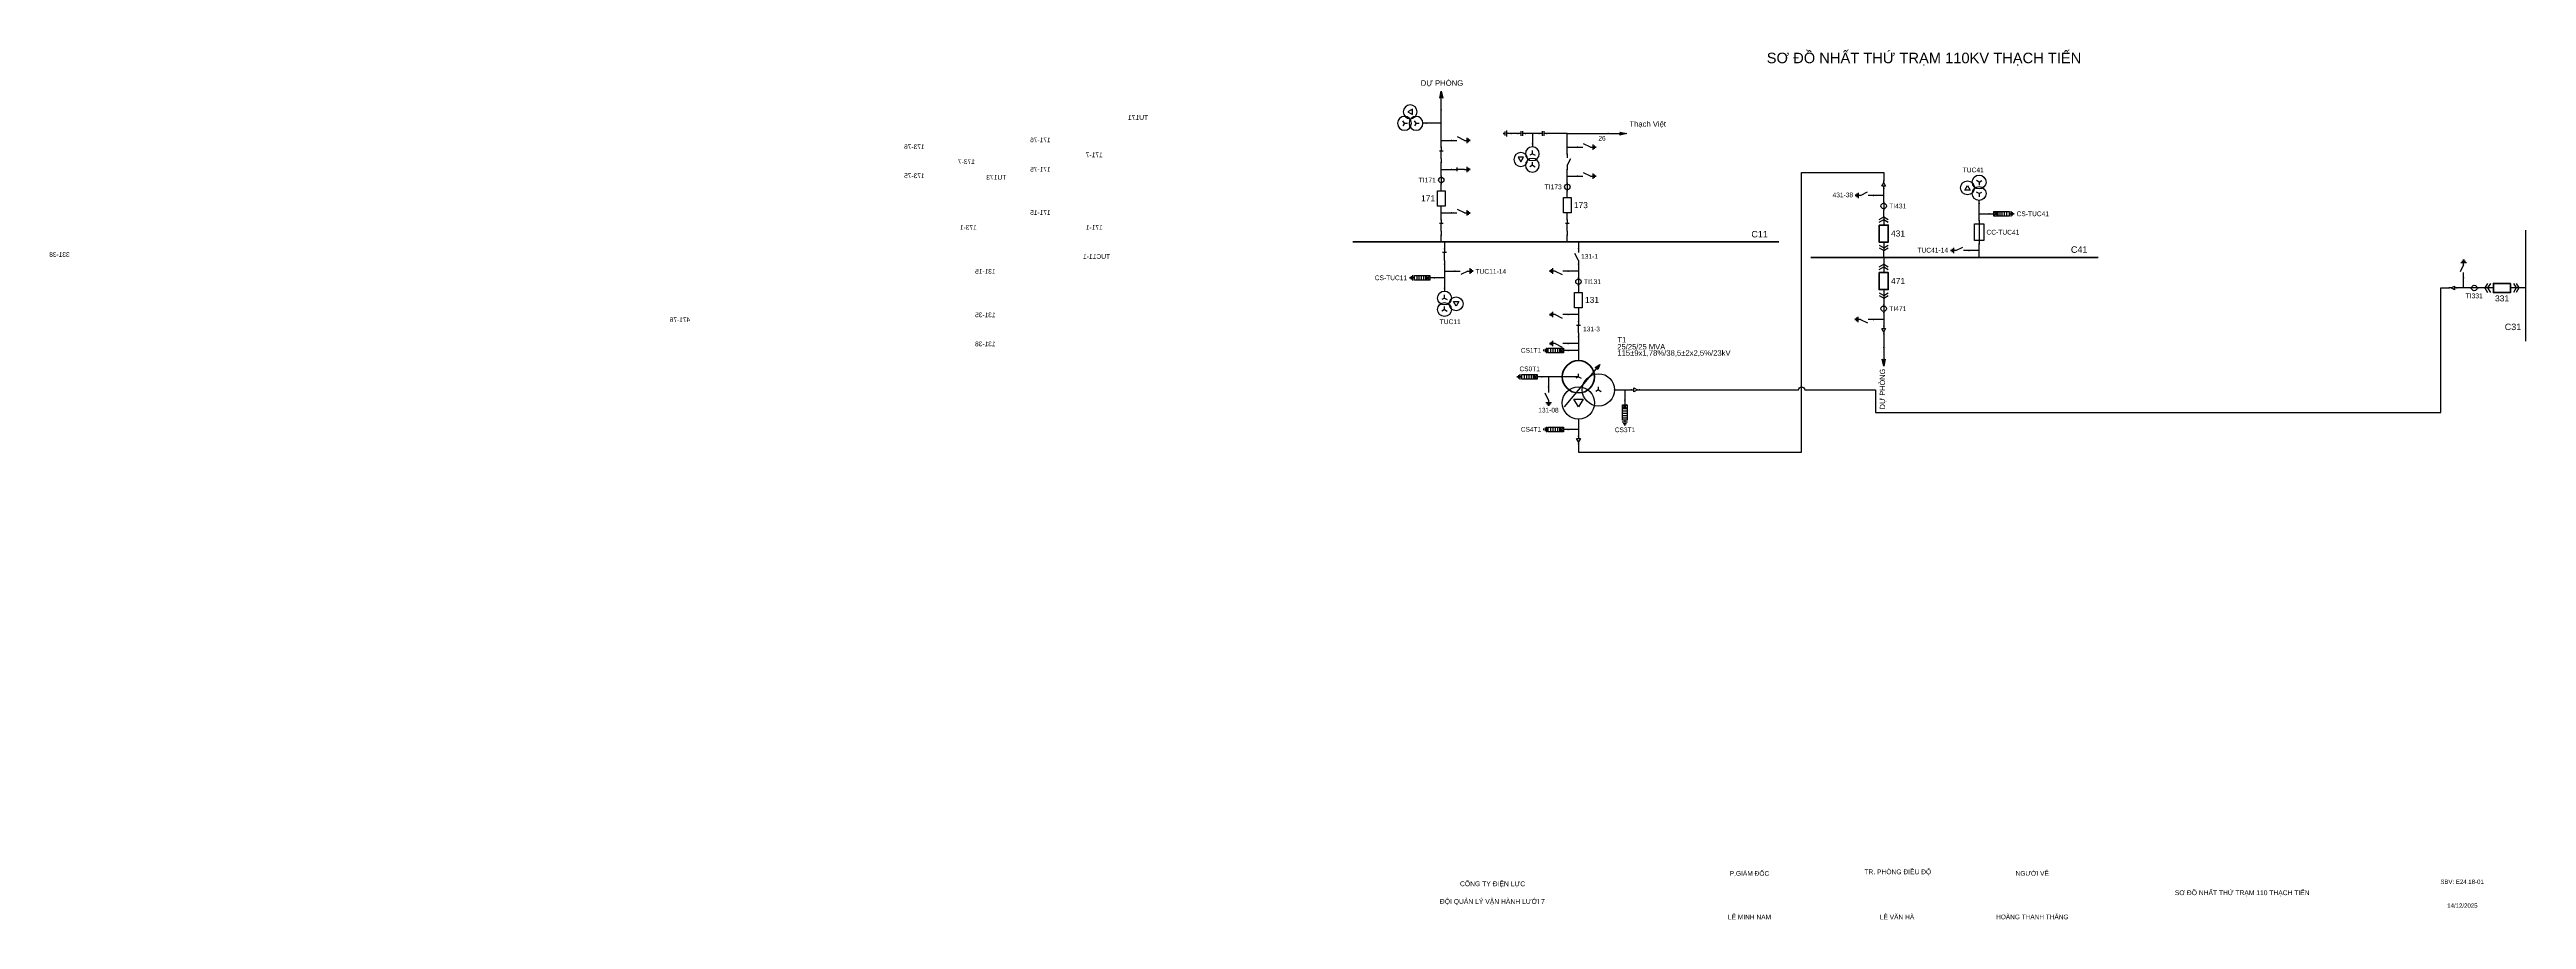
# Model space of a CAD drawing. Header units: millimetres. Extents: x -394 to 411, y 7 to 290.
import ezdxf

# ---------------------------------------------------------------- set-up
doc = ezdxf.new("R2010")
doc.units = ezdxf.units.MM
for name, color, linetype, lineweight in [('BUSBAR_110KV', 1, 'Continuous', 50), ('BUSBAR_22KV', 5, 'Continuous', 50), ('BUSBAR_35KV', 30, 'Continuous', 50), ('GROUND', 3, 'Continuous', 25), ('HV_110KV', 1, 'Continuous', 25), ('MV_22KV', 5, 'Continuous', 25), ('MV_35KV', 30, 'Continuous', 25)]:
    doc.layers.add(name, color=color, linetype=linetype, lineweight=lineweight)
doc.layers.add('SYM_PORTS', color=8, linetype='Continuous', plot=False)
doc.layers.add('TEXT', color=7, linetype='Continuous')
doc.styles.add('SLD_TEXT', font='arial.ttf')

# ---------------------------------------------------------------- blocks, each defined once
blk = doc.blocks.new('SYM_DISCONNECTOR_CLOSED')
at = {"lineweight": 25}
for points in [[(-0.625, 1.25), (0.625, 1.25)], [(0, 2.5), (0, 1.25)], [(0, -1.25), (0, 1.5)], [(0, -1.25), (0, -2.5)]]:
    blk.add_lwpolyline(points, dxfattribs=at)
at = {"layer": 'SYM_PORTS'}
for p in [(0, 2.5), (0, -2.5)]:
    blk.add_point(p, dxfattribs=at)
blk.add_attdef('DEVICE_CODE', (1.625, -0.5), '', height=2)
blk = doc.blocks.new('SYM_EARTHING_SWITCH_OPEN')
at = {"lineweight": 25}
for points in [[(0, -1.25), (-1.125, 1)], [(0, 3), (0, 1.25)], [(-0.875, -2), (0.875, -2)], [(-0.5625, -2.4375), (0.5625, -2.4375)], [(-0.25, -2.875), (0.25, -2.875)], [(0, -1.25), (0, -2)]]:
    blk.add_lwpolyline(points, dxfattribs=at)
at = {"layer": 'SYM_PORTS'}
blk.add_point((0, 3), dxfattribs=at)
blk.add_attdef('DEVICE_CODE', (1.875, 0), '', height=2)
blk = doc.blocks.new('SYM_CIRCUIT_BREAKER')
at = {"lineweight": 25}
blk.add_lwpolyline([(-1.25, 2.5), (1.25, 2.5), (1.25, -2.5), (-1.25, -2.5)], close=True, dxfattribs=at)
at = {"layer": 'SYM_PORTS'}
for p in [(0, 2.5), (0, -2.5)]:
    blk.add_point(p, dxfattribs=at)
blk.add_attdef('DEVICE_CODE', (2.25, -0.5), '', height=2)
at = {"flags": 1}
blk.add_attdef('RATING', (2.25, -3.5), '', height=2, dxfattribs=at)
blk = doc.blocks.new('SYM_CURRENT_TRANSFORMER')
at = {"lineweight": 25}
blk.add_lwpolyline([(0, 1.25), (0, -1.25)], dxfattribs=at)
blk.add_circle((0, 0), 0.875, dxfattribs=at)
at = {"layer": 'SYM_PORTS'}
for p in [(0, 1.25), (0, -1.25)]:
    blk.add_point(p, dxfattribs=at)
blk.add_attdef('DEVICE_CODE', (1.875, -1.75), '', height=2)
at = {"flags": 1}
blk.add_attdef('RATIO', (1.875, -4.75), '', height=2, dxfattribs=at)
blk = doc.blocks.new('SYM_EARTHING_SWITCH_CLOSED')
at = {"lineweight": 25}
for points in [[(-0.625, 1.25), (0.625, 1.25)], [(0, 3), (0, 1.25)], [(0, -1.25), (0, 1.5)], [(-0.875, -2), (0.875, -2)], [(-0.5625, -2.4375), (0.5625, -2.4375)], [(-0.25, -2.875), (0.25, -2.875)], [(0, -1.25), (0, -2)]]:
    blk.add_lwpolyline(points, dxfattribs=at)
at = {"layer": 'SYM_PORTS'}
blk.add_point((0, 3), dxfattribs=at)
blk.add_attdef('DEVICE_CODE', (1.875, 0), '', height=2)
blk = doc.blocks.new('SYM_VOLTAGE_TRANSFORMER')
at = {"lineweight": 25}
for points in [[(0, 1.375), (-0.8625, 0.875)], [(0, 4.625), (0, 3.625)], [(0, 1.375), (0, 2.375)], [(0, 1.375), (0.8625, 0.875)], [(0, -2.375), (-0.8625, -2.875)], [(0, -2.375), (0, -1.375)], [(0, -2.375), (0.8625, -2.875)]]:
    blk.add_lwpolyline(points, dxfattribs=at)
blk.add_lwpolyline([(2.875, 0.25), (4.625, 0.25), (3.75, -1.25)], close=True, dxfattribs=at)
for centre in [(0, 1.375), (3.75, -0.5), (0, -2.375)]:
    blk.add_circle(centre, 2.25, dxfattribs=at)
at = {"layer": 'SYM_PORTS'}
blk.add_point((0, 4.625), dxfattribs=at)
blk.add_attdef('DEVICE_CODE', (7, 1.625), '', height=2)
at = {"flags": 1}
blk.add_attdef('RATIO', (7, -1.375), '', height=2, dxfattribs=at)
blk = doc.blocks.new('SYM_LINE_FEEDER_ARROW')
blk.add_hatch(color=7).paths.add_polyline_path([(0, -3), (-0.5, -0.75), (0, -1.25), (0.5, -0.75)])
at = {"lineweight": 25}
blk.add_lwpolyline([(0, 3), (0, -1.25)], dxfattribs=at)
blk.add_lwpolyline([(0, -3), (-0.5, -0.75), (0, -1.25), (0.5, -0.75)], close=True, dxfattribs=at)
at = {"layer": 'SYM_PORTS'}
blk.add_point((0, 3), dxfattribs=at)
blk.add_attdef('LINE_NAME', (1.5, 0), '', height=2)
blk = doc.blocks.new('SYM_DISCONNECTOR_OPEN')
at = {"lineweight": 25}
for points in [[(0, -1.25), (-1.125, 1)], [(0, 2.5), (0, 1.25)], [(0, -1.25), (0, -2.5)]]:
    blk.add_lwpolyline(points, dxfattribs=at)
at = {"layer": 'SYM_PORTS'}
for p in [(0, 2.5), (0, -2.5)]:
    blk.add_point(p, dxfattribs=at)
blk.add_attdef('DEVICE_CODE', (1, -0.5), '', height=2)
blk = doc.blocks.new('SYM_COUPLING_CAPACITOR')
at = {"lineweight": 25}
for points in [[(-0.75, 0.25), (0.75, 0.25)], [(0, 1.25), (0, 0.25)], [(-0.75, -0.25), (0.75, -0.25)], [(0, -0.25), (0, -1.25)]]:
    blk.add_lwpolyline(points, dxfattribs=at)
at = {"layer": 'SYM_PORTS'}
for p in [(0, 1.25), (0, -1.25)]:
    blk.add_point(p, dxfattribs=at)
blk.add_attdef('DEVICE_CODE', (1.75, -1.75), '', height=2)
blk = doc.blocks.new('SYM_GROUND_SYMBOL')
at = {"lineweight": 25}
for points in [[(0, 1.25), (0, -0.25)], [(-1, -0.25), (1, -0.25)], [(-0.625, -0.75), (0.625, -0.75)], [(-0.25, -1.25), (0.25, -1.25)]]:
    blk.add_lwpolyline(points, dxfattribs=at)
at = {"layer": 'SYM_PORTS'}
blk.add_point((0, 1.25), dxfattribs=at)
blk = doc.blocks.new('SYM_SURGE_ARRESTER')
at = {"lineweight": 25}
for points in [[(-0.75, 2.5), (0.75, 2.5), (0.75, 1.25), (-0.75, 1.25)], [(-0.75, 1.25), (0.75, 1.25), (0.75, -2.5), (-0.75, -2.5)]]:
    blk.add_lwpolyline(points, close=True, dxfattribs=at)
for points in [[(-0.75, 2.5), (0.75, 1.25)], [(0.75, 2.5), (-0.75, 1.25)], [(-0.75, 0.5), (0.75, 0.5)], [(0, 4), (0, 2.5)], [(-0.875, -3.125), (0.875, -3.125)], [(-0.75, -0.25), (0.75, -0.25)], [(-0.75, -1), (0.75, -1)], [(-0.75, -1.75), (0.75, -1.75)], [(-0.5625, -3.5625), (0.5625, -3.5625)], [(-0.25, -4), (0.25, -4)], [(0, -2.5), (0, -3.125)]]:
    blk.add_lwpolyline(points, dxfattribs=at)
at = {"layer": 'SYM_PORTS'}
blk.add_point((0, 4), dxfattribs=at)
blk.add_attdef('DEVICE_CODE', (1.875, 1), '', height=2)
blk = doc.blocks.new('SYM_TRANSFORMER_3W')
blk.add_hatch(color=7).paths.add_polyline_path([(3.75, 8.25), (3.0125, 6.575), (2.2375, 7.225)])
at = {"lineweight": 25}
for points in [[(3.75, 8.25), (3.0125, 6.575), (2.2375, 7.225)], [(-4.75, -3), (-1.75, -3), (-3.25, -5.5)]]:
    blk.add_lwpolyline(points, close=True, dxfattribs=at)
for points in [[(-3.25, 4.25), (-8.5, 4.25)], [(-7.75, -5.5), (3.0125, 7.35)], [(-3.25, 4.25), (-4.1125, 3.75)], [(-3.25, 4.25), (-3.25, 5.25)], [(-3.25, 4.25), (-2.3875, 3.75)], [(3.25, 0), (2.3875, -0.5)], [(3.25, 0), (3.25, 1)], [(3.25, 0), (4.1125, -0.5)]]:
    blk.add_lwpolyline(points, dxfattribs=at)
at = {"lineweight": 50}
blk.add_circle((-3.25, 4.25), 5.25, dxfattribs=at)
at = {"lineweight": 25}
for centre in [(-3.25, -4.25), (3.25, 0)]:
    blk.add_circle(centre, 5.25, dxfattribs=at)
at = {"layer": 'SYM_PORTS'}
for p in [(-3.25, 9.5), (-8.5, 4.25), (8.5, 0), (-3.25, -9.5)]:
    blk.add_point(p, dxfattribs=at)
blk.add_attdef('DEVICE_CODE', (9.5, 6.5), '', height=2)
at = {"flags": 1}
for tag, p in [('VOLTAGE_RATIO', (9.5, 0.5)), ('POWER', (9.5, 3.5))]:
    blk.add_attdef(tag, p, '', height=2, dxfattribs=at)
blk = doc.blocks.new('SYM_CABLE_TERMINATION')
at = {"lineweight": 25}
blk.add_lwpolyline([(-0.625, 0.5), (0.625, 0.5), (0, -0.625)], close=True, dxfattribs=at)
for points in [[(0, 1.25), (0, 0.5)], [(0, -0.625), (0, -1.25)]]:
    blk.add_lwpolyline(points, dxfattribs=at)
at = {"layer": 'SYM_PORTS'}
for p in [(0, 1.25), (0, -1.25)]:
    blk.add_point(p, dxfattribs=at)
blk = doc.blocks.new('SYM_DRAWOUT_BREAKER')
at = {"lineweight": 25}
for points in [[(-1.5, 4.625), (0, 5.5), (1.5, 4.625)], [(-1.5, 3.75), (0, 4.625), (1.5, 3.75)], [(0, 5.5), (0, 2.75)], [(-1.5, -3.75), (0, -4.625), (1.5, -3.75)], [(-1.5, -4.625), (0, -5.5), (1.5, -4.625)], [(0, -2.75), (0, -5.5)]]:
    blk.add_lwpolyline(points, dxfattribs=at)
at = {"lineweight": 35}
blk.add_lwpolyline([(-1.5, 2.75), (1.5, 2.75), (1.5, -2.75), (-1.5, -2.75)], close=True, dxfattribs=at)
at = {"layer": 'SYM_PORTS'}
for p in [(0, 5.5), (0, -5.5)]:
    blk.add_point(p, dxfattribs=at)
blk.add_attdef('DEVICE_CODE', (2.5, 2.5), '', height=2)
at = {"flags": 1}
blk.add_attdef('RATING', (2.5, -0.5), '', height=2, dxfattribs=at)
blk = doc.blocks.new('SYM_FUSE_DISCONNECTOR')
at = {"lineweight": 25}
blk.add_lwpolyline([(-1.5, 2.75), (1.5, 2.75), (1.5, -2.75), (-1.5, -2.75)], close=True, dxfattribs=at)
blk.add_lwpolyline([(0, 3.75), (0, -3.75)], dxfattribs=at)
at = {"layer": 'SYM_PORTS'}
for p in [(0, 3.75), (0, -3.75)]:
    blk.add_point(p, dxfattribs=at)
blk.add_attdef('DEVICE_CODE', (2.5, 0.75), '', height=2)
at = {"flags": 1}
blk.add_attdef('RATING', (2.5, -2.25), '', height=2, dxfattribs=at)

msp = doc.modelspace()

# ---------------------------------------------------------------- linework, layer by layer
at = {"layer": 'BUSBAR_110KV', "const_width": 0.529}
msp.add_lwpolyline([(29.67, 227.43), (168.12, 227.43)], dxfattribs=at)
at = {"layer": 'BUSBAR_22KV', "const_width": 0.529}
msp.add_lwpolyline([(178.43, 222.43), (271.93, 222.43)], dxfattribs=at)
at = {"layer": 'BUSBAR_35KV', "const_width": 0.529}
msp.add_lwpolyline([(410.74, 231.27), (410.74, 195.16)], dxfattribs=at)
at = {"layer": 'GROUND'}
msp.add_lwpolyline([(83.3, 262.65), (81.09, 262.65)], dxfattribs=at)
at = {"layer": 'HV_110KV'}
for points in [[(58.43, 265.97), (53.47, 265.97)], [(58.43, 265.97), (58.43, 270.4)], [(58.43, 260.43), (58.43, 265.97)], [(58.43, 258.22), (58.43, 260.43)], [(58.43, 260.43), (61.73, 260.43)], [(88.02, 262.65), (85.8, 262.65)], [(90.23, 262.65), (88.02, 262.65)], [(88.02, 262.65), (88.02, 259.34)], [(99.38, 262.65), (92.73, 262.65)], [(99.38, 258.22), (99.38, 262.65)], [(99.38, 262.65), (112.67, 262.65)], [(99.38, 256), (99.38, 258.22)], [(99.38, 258.22), (102.68, 258.22)], [(58.43, 251), (58.43, 253.22)], [(58.43, 248.79), (58.43, 251)], [(58.43, 251), (61.73, 251)], [(99.38, 248.79), (99.38, 251)], [(58.43, 244.07), (58.43, 246.29)], [(99.38, 246.57), (99.38, 248.79)], [(99.38, 248.79), (102.68, 248.79)], [(99.38, 241.86), (99.38, 244.07)], [(58.43, 236.86), (58.43, 239.07)], [(58.43, 234.64), (58.43, 236.86)], [(58.43, 236.86), (61.73, 236.86)], [(99.38, 234.64), (99.38, 236.86)], [(58.43, 227.43), (58.43, 229.64)], [(59.49, 227.43), (59.49, 225.21)], [(99.38, 227.43), (99.38, 229.64)], [(102.99, 227.43), (102.99, 225.21)], [(59.49, 220.21), (59.49, 218)], [(59.49, 218), (62.79, 218)], [(59.49, 218), (59.49, 215.78)], [(102.99, 218), (99.69, 218)], [(102.99, 220.21), (102.99, 218)], [(102.99, 218), (102.99, 215.78)], [(59.49, 215.78), (56.19, 215.78)], [(59.49, 215.78), (59.49, 212.46)], [(102.99, 213.28), (102.99, 211.07)], [(102.99, 203.85), (99.69, 203.85)], [(102.99, 206.07), (102.99, 203.85)], [(102.99, 203.85), (102.99, 201.64)], [(102.99, 194.42), (99.69, 194.42)], [(102.99, 196.64), (102.99, 194.42)], [(102.99, 194.42), (102.99, 192.21)], [(102.99, 192.21), (99.69, 192.21)], [(102.99, 192.21), (102.99, 188.89)], [(93.31, 183.64), (91.1, 183.64)], [(97.74, 183.64), (93.31, 183.64)], [(93.31, 183.64), (93.31, 180.33)]]:
    msp.add_lwpolyline(points, dxfattribs=at)
at = {"layer": 'MV_22KV'}
for points in [[(102.99, 161.85), (102.99, 159.15), (175.5, 159.15), (175.5, 249.99), (202.16, 249.99), (202.16, 247.29)], [(202.16, 242.57), (198.86, 242.57)], [(202.16, 242.57), (202.16, 244.79)], [(202.16, 240.36), (202.16, 242.57)], [(202.16, 235.64), (202.16, 237.86)], [(233.16, 236.57), (233.16, 239.9)], [(233.16, 234.36), (233.16, 236.57)], [(233.16, 236.57), (236.46, 236.57)], [(233.16, 224.64), (233.16, 226.86)], [(202.16, 222.43), (202.16, 224.64)], [(202.16, 222.43), (202.16, 220.21)], [(233.16, 224.64), (229.86, 224.64)], [(233.16, 222.43), (233.16, 224.64)], [(202.16, 202.28), (198.86, 202.28)], [(202.16, 209.21), (202.16, 207)], [(202.16, 204.5), (202.16, 202.28)], [(202.16, 202.28), (202.16, 200.07)], [(202.16, 197.57), (202.16, 193.14)], [(102.99, 169.89), (102.99, 166.56)], [(102.99, 166.56), (99.69, 166.56)], [(102.99, 166.56), (102.99, 164.35)]]:
    msp.add_lwpolyline(points, dxfattribs=at)
at = {"layer": 'MV_35KV'}
msp.add_lwpolyline([(122.78, 179.39), (125.48, 179.39), (174.5, 179.39, -1), (176.5, 179.39), (199.5, 179.39), (199.5, 172.01), (383.18, 172.01), (383.18, 212.48), (385.88, 212.48)], format="xyb", dxfattribs=at)
for points in [[(390.59, 212.48), (388.38, 212.48)], [(390.59, 212.48), (390.59, 215.78)], [(392.81, 212.48), (390.59, 212.48)], [(397.52, 212.48), (395.31, 212.48)], [(410.74, 212.48), (408.52, 212.48)], [(114.74, 179.39), (118.07, 179.39)], [(118.07, 179.39), (118.07, 176.08)], [(118.07, 179.39), (120.28, 179.39)]]:
    msp.add_lwpolyline(points, dxfattribs=at)

# ---------------------------------------------------------------- block references
at = {"layer": 'GROUND', "rotation": 270}
msp.add_blockref('SYM_GROUND_SYMBOL', (79.84, 262.65), dxfattribs=at)
at = {"layer": 'HV_110KV'}
for name, p, rotation in [('SYM_LINE_FEEDER_ARROW', (58.43, 273.4), 180), ('SYM_COUPLING_CAPACITOR', (84.55, 262.65), 270), ('SYM_COUPLING_CAPACITOR', (91.48, 262.65), 270), ('SYM_LINE_FEEDER_ARROW', (115.67, 262.65), 90)]:
    msp.add_blockref(name, p, dxfattribs=dict(at, rotation=rotation))
ref = msp.add_blockref('SYM_VOLTAGE_TRANSFORMER', (48.85, 265.97), dxfattribs=dict(at, xscale=-1, rotation=270))
ref.add_attrib('DEVICE_CODE', 'TU171', (36.82, 267.08), dxfattribs={"layer": 'TEXT', "extrusion": (0, 0, -1), "height": 1.557, "style": 'SLD_TEXT'})
ref = msp.add_blockref('SYM_EARTHING_SWITCH_OPEN', (105.68, 258.22), dxfattribs=dict(at, xscale=-1, rotation=90))
ref.add_attrib('DEVICE_CODE', '173-76', (109.44, 257.6), dxfattribs={"layer": 'TEXT', "extrusion": (0, 0, -1), "height": 1.528, "style": 'SLD_TEXT'})
ref = msp.add_blockref('SYM_VOLTAGE_TRANSFORMER', (88.02, 254.72), dxfattribs=dict(at, xscale=-1))
ref.add_attrib('DEVICE_CODE', 'TU173', (82.88, 247.64), dxfattribs={"layer": 'TEXT', "extrusion": (0, 0, -1), "height": 1.557, "style": 'SLD_TEXT'})
ref = msp.add_blockref('SYM_EARTHING_SWITCH_OPEN', (64.73, 260.43), dxfattribs=dict(at, xscale=-1, rotation=90))
ref.add_attrib('DEVICE_CODE', '171-76', (68.49, 259.82), dxfattribs={"layer": 'TEXT', "extrusion": (0, 0, -1), "height": 1.528, "style": 'SLD_TEXT'})
ref = msp.add_blockref('SYM_DISCONNECTOR_CLOSED', (58.43, 255.72), dxfattribs=dict(at, xscale=-1))
ref.add_attrib('DEVICE_CODE', '171-7', (51.55, 254.96), dxfattribs={"layer": 'TEXT', "extrusion": (0, 0, -1), "height": 1.542, "style": 'SLD_TEXT'})
ref = msp.add_blockref('SYM_EARTHING_SWITCH_OPEN', (105.68, 248.79), dxfattribs=dict(at, xscale=-1, rotation=90))
ref.add_attrib('DEVICE_CODE', '173-75', (109.44, 248.17), dxfattribs={"layer": 'TEXT', "extrusion": (0, 0, -1), "height": 1.528, "style": 'SLD_TEXT'})
ref = msp.add_blockref('SYM_DISCONNECTOR_OPEN', (99.38, 253.5), dxfattribs=dict(at, xscale=-1))
ref.add_attrib('DEVICE_CODE', '173-7', (93.12, 252.76), dxfattribs={"layer": 'TEXT', "extrusion": (0, 0, -1), "height": 1.529, "style": 'SLD_TEXT'})
ref = msp.add_blockref('SYM_EARTHING_SWITCH_CLOSED', (64.73, 251), dxfattribs=dict(at, xscale=-1, rotation=90))
ref.add_attrib('DEVICE_CODE', '171-75', (68.49, 250.26), dxfattribs={"layer": 'TEXT', "extrusion": (0, 0, -1), "height": 1.528, "style": 'SLD_TEXT'})
ref = msp.add_blockref('SYM_CURRENT_TRANSFORMER', (58.43, 247.54), dxfattribs=at)
ref.add_attrib('DEVICE_CODE', 'TI171', (51.04, 246.75), dxfattribs={"layer": 'TEXT', "height": 1.578, "style": 'SLD_TEXT'})
ref = msp.add_blockref('SYM_CIRCUIT_BREAKER', (58.43, 241.57), dxfattribs=at)
ref.add_attrib('DEVICE_CODE', '171', (51.85, 240.62), dxfattribs={"layer": 'TEXT', "height": 1.97, "style": 'SLD_TEXT'})
ref = msp.add_blockref('SYM_CURRENT_TRANSFORMER', (99.38, 245.32), dxfattribs=at)
ref.add_attrib('DEVICE_CODE', 'TI173', (91.99, 244.55), dxfattribs={"layer": 'TEXT', "height": 1.565, "style": 'SLD_TEXT'})
ref = msp.add_blockref('SYM_CIRCUIT_BREAKER', (99.38, 239.36), dxfattribs=at)
ref.add_attrib('DEVICE_CODE', '173', (101.51, 238.42), dxfattribs={"layer": 'TEXT', "height": 1.953, "style": 'SLD_TEXT'})
ref = msp.add_blockref('SYM_DISCONNECTOR_CLOSED', (99.38, 232.14), dxfattribs=dict(at, xscale=-1))
ref.add_attrib('DEVICE_CODE', '173-1', (92.5, 231.4), dxfattribs={"layer": 'TEXT', "extrusion": (0, 0, -1), "height": 1.529, "style": 'SLD_TEXT'})
ref = msp.add_blockref('SYM_EARTHING_SWITCH_OPEN', (64.73, 236.86), dxfattribs=dict(at, xscale=-1, rotation=90))
ref.add_attrib('DEVICE_CODE', '171-15', (68.49, 236.24), dxfattribs={"layer": 'TEXT', "extrusion": (0, 0, -1), "height": 1.528, "style": 'SLD_TEXT'})
ref = msp.add_blockref('SYM_DISCONNECTOR_CLOSED', (58.43, 232.14), dxfattribs=dict(at, xscale=-1))
ref.add_attrib('DEVICE_CODE', '171-1', (51.55, 231.39), dxfattribs={"layer": 'TEXT', "extrusion": (0, 0, -1), "height": 1.542, "style": 'SLD_TEXT'})
ref = msp.add_blockref('SYM_EARTHING_SWITCH_OPEN', (96.69, 218), dxfattribs=dict(at, xscale=-1, rotation=270))
ref.add_attrib('DEVICE_CODE', '131-15', (86.41, 217.13), dxfattribs={"layer": 'TEXT', "extrusion": (0, 0, -1), "height": 1.524, "style": 'SLD_TEXT'})
ref = msp.add_blockref('SYM_DISCONNECTOR_CLOSED', (59.49, 222.71), dxfattribs=dict(at, xscale=-1))
ref.add_attrib('DEVICE_CODE', 'TUC11-1', (49.16, 221.93), dxfattribs={"layer": 'TEXT', "extrusion": (0, 0, -1), "height": 1.55, "style": 'SLD_TEXT'})
ref = msp.add_blockref('SYM_EARTHING_SWITCH_OPEN', (65.79, 218), dxfattribs=dict(at, rotation=90))
ref.add_attrib('DEVICE_CODE', 'TUC11-14', (69.56, 217.1), dxfattribs={"layer": 'TEXT', "height": 1.546, "style": 'SLD_TEXT'})
ref = msp.add_blockref('SYM_DISCONNECTOR_OPEN', (102.99, 222.71), dxfattribs=at)
ref.add_attrib('DEVICE_CODE', '131-1', (103.88, 221.97), dxfattribs={"layer": 'TEXT', "height": 1.526, "style": 'SLD_TEXT'})
ref = msp.add_blockref('SYM_SURGE_ARRESTER', (52.19, 215.78), dxfattribs=dict(at, rotation=270))
ref.add_attrib('DEVICE_CODE', 'CS-TUC11', (36.82, 215.02), dxfattribs={"layer": 'TEXT', "height": 1.539, "style": 'SLD_TEXT'})
ref = msp.add_blockref('SYM_VOLTAGE_TRANSFORMER', (59.49, 207.84), dxfattribs=at)
ref.add_attrib('DEVICE_CODE', 'TUC11', (57.91, 200.75), dxfattribs={"layer": 'TEXT', "height": 1.552, "style": 'SLD_TEXT'})
ref = msp.add_blockref('SYM_CIRCUIT_BREAKER', (102.99, 208.57), dxfattribs=at)
ref.add_attrib('DEVICE_CODE', '131', (105.13, 207.63), dxfattribs={"layer": 'TEXT', "height": 1.953, "style": 'SLD_TEXT'})
ref = msp.add_blockref('SYM_CURRENT_TRANSFORMER', (102.99, 214.53), dxfattribs=at)
ref.add_attrib('DEVICE_CODE', 'TI131', (104.76, 213.76), dxfattribs={"layer": 'TEXT', "height": 1.562, "style": 'SLD_TEXT'})
ref = msp.add_blockref('SYM_EARTHING_SWITCH_OPEN', (96.69, 203.85), dxfattribs=dict(at, xscale=-1, rotation=270))
ref.add_attrib('DEVICE_CODE', '131-35', (86.41, 202.99), dxfattribs={"layer": 'TEXT', "extrusion": (0, 0, -1), "height": 1.524, "style": 'SLD_TEXT'})
ref = msp.add_blockref('SYM_DISCONNECTOR_CLOSED', (102.99, 199.14), dxfattribs=at)
ref.add_attrib('DEVICE_CODE', '131-3', (104.51, 198.4), dxfattribs={"layer": 'TEXT', "height": 1.526, "style": 'SLD_TEXT'})
ref = msp.add_blockref('SYM_EARTHING_SWITCH_OPEN', (96.69, 194.42), dxfattribs=dict(at, xscale=-1, rotation=270))
ref.add_attrib('DEVICE_CODE', '131-38', (86.41, 193.56), dxfattribs={"layer": 'TEXT', "extrusion": (0, 0, -1), "height": 1.524, "style": 'SLD_TEXT'})
ref = msp.add_blockref('SYM_TRANSFORMER_3W', (106.24, 179.39), dxfattribs=at)
ref.add_attrib('DEVICE_CODE', 'T1', (115.63, 194.78), dxfattribs={"layer": 'TEXT', "height": 1.783, "style": 'SLD_TEXT'})
ref = msp.add_blockref('SYM_SURGE_ARRESTER', (87.1, 183.64), dxfattribs=dict(at, rotation=270))
ref.add_attrib('DEVICE_CODE', 'CS0T1', (83.84, 185.45), dxfattribs={"layer": 'TEXT', "height": 1.522, "style": 'SLD_TEXT'})
ref = msp.add_blockref('SYM_SURGE_ARRESTER', (95.69, 192.21), dxfattribs=dict(at, rotation=270))
ref.add_attrib('DEVICE_CODE', 'CS1T1', (84.28, 191.46), dxfattribs={"layer": 'TEXT', "height": 1.522, "style": 'SLD_TEXT'})
ref = msp.add_blockref('SYM_EARTHING_SWITCH_OPEN', (93.31, 177.33), dxfattribs=at)
ref.add_attrib('DEVICE_CODE', '131-08', (89.93, 172.04), dxfattribs={"layer": 'TEXT', "height": 1.524, "style": 'SLD_TEXT'})
at = {"layer": 'MV_22KV'}
ref = msp.add_blockref('SYM_VOLTAGE_TRANSFORMER', (233.16, 244.52), dxfattribs=dict(at, rotation=180))
ref.add_attrib('DEVICE_CODE', 'TUC41', (227.83, 250.05), dxfattribs={"layer": 'TEXT', "height": 1.552, "style": 'SLD_TEXT'})
ref = msp.add_blockref('SYM_EARTHING_SWITCH_OPEN', (195.86, 242.57), dxfattribs=dict(at, rotation=270))
ref.add_attrib('DEVICE_CODE', '431-38', (185.58, 241.96), dxfattribs={"layer": 'TEXT', "height": 1.524, "style": 'SLD_TEXT'})
at = {"layer": 'MV_22KV', "rotation": 180}
msp.add_blockref('SYM_CABLE_TERMINATION', (202.16, 246.04), dxfattribs=at)
at = {"layer": 'MV_22KV'}
ref = msp.add_blockref('SYM_DRAWOUT_BREAKER', (202.16, 230.14), dxfattribs=at)
ref.add_attrib('DEVICE_CODE', '431', (204.55, 229.2), dxfattribs={"layer": 'TEXT', "height": 1.953, "style": 'SLD_TEXT'})
ref = msp.add_blockref('SYM_CURRENT_TRANSFORMER', (202.16, 239.11), dxfattribs=at)
ref.add_attrib('DEVICE_CODE', 'TI431', (203.93, 238.33), dxfattribs={"layer": 'TEXT', "height": 1.562, "style": 'SLD_TEXT'})
ref = msp.add_blockref('SYM_FUSE_DISCONNECTOR', (233.16, 230.61), dxfattribs=at)
ref.add_attrib('DEVICE_CODE', 'CC-TUC41', (235.55, 229.83), dxfattribs={"layer": 'TEXT', "height": 1.549, "style": 'SLD_TEXT'})
ref = msp.add_blockref('SYM_SURGE_ARRESTER', (240.46, 236.57), dxfattribs=dict(at, rotation=90))
ref.add_attrib('DEVICE_CODE', 'CS-TUC41', (245.35, 235.81), dxfattribs={"layer": 'TEXT', "height": 1.539, "style": 'SLD_TEXT'})
ref = msp.add_blockref('SYM_EARTHING_SWITCH_OPEN', (226.86, 224.64), dxfattribs=dict(at, rotation=270))
ref.add_attrib('DEVICE_CODE', 'TUC41-14', (213.12, 223.99), dxfattribs={"layer": 'TEXT', "height": 1.546, "style": 'SLD_TEXT'})
ref = msp.add_blockref('SYM_DRAWOUT_BREAKER', (202.16, 214.71), dxfattribs=at)
ref.add_attrib('DEVICE_CODE', '471', (204.55, 213.76), dxfattribs={"layer": 'TEXT', "height": 1.97, "style": 'SLD_TEXT'})
ref = msp.add_blockref('SYM_EARTHING_SWITCH_OPEN', (195.86, 202.28), dxfattribs=dict(at, xscale=-1, rotation=270))
ref.add_attrib('DEVICE_CODE', '471-76', (185.58, 201.42), dxfattribs={"layer": 'TEXT', "extrusion": (0, 0, -1), "height": 1.528, "style": 'SLD_TEXT'})
ref = msp.add_blockref('SYM_CURRENT_TRANSFORMER', (202.16, 205.75), dxfattribs=at)
ref.add_attrib('DEVICE_CODE', 'TI471', (203.93, 204.96), dxfattribs={"layer": 'TEXT', "height": 1.578, "style": 'SLD_TEXT'})
for name, p in [('SYM_CABLE_TERMINATION', (202.16, 198.82)), ('SYM_LINE_FEEDER_ARROW', (202.16, 190.14)), ('SYM_CABLE_TERMINATION', (102.99, 163.1))]:
    msp.add_blockref(name, p, dxfattribs=at)
ref = msp.add_blockref('SYM_SURGE_ARRESTER', (95.69, 166.56), dxfattribs=dict(at, rotation=270))
ref.add_attrib('DEVICE_CODE', 'CS4T1', (84.28, 165.81), dxfattribs={"layer": 'TEXT', "height": 1.522, "style": 'SLD_TEXT'})
at = {"layer": 'MV_35KV'}
ref = msp.add_blockref('SYM_EARTHING_SWITCH_OPEN', (390.59, 218.78), dxfattribs=dict(at, xscale=-1, rotation=180))
ref.add_attrib('DEVICE_CODE', '331-38', (387.21, 222.59), dxfattribs={"layer": 'TEXT', "extrusion": (0, 0, -1), "height": 1.524, "style": 'SLD_TEXT'})
for p, rotation in [((387.13, 212.48), 270), ((121.53, 179.39), 90)]:
    msp.add_blockref('SYM_CABLE_TERMINATION', p, dxfattribs=dict(at, rotation=rotation))
ref = msp.add_blockref('SYM_CURRENT_TRANSFORMER', (394.06, 212.48), dxfattribs=dict(at, rotation=270))
ref.add_attrib('DEVICE_CODE', 'TI331', (391.24, 209.15), dxfattribs={"layer": 'TEXT', "height": 1.562, "style": 'SLD_TEXT'})
ref = msp.add_blockref('SYM_DRAWOUT_BREAKER', (403.02, 212.48), dxfattribs=dict(at, rotation=270))
ref.add_attrib('DEVICE_CODE', '331', (400.8, 208.13), dxfattribs={"layer": 'TEXT', "height": 1.953, "style": 'SLD_TEXT'})
ref = msp.add_blockref('SYM_SURGE_ARRESTER', (118.07, 172.08), dxfattribs=at)
ref.add_attrib('DEVICE_CODE', 'CS3T1', (114.81, 165.65), dxfattribs={"layer": 'TEXT', "height": 1.522, "style": 'SLD_TEXT'})

# ---------------------------------------------------------------- texts
at = {"layer": 'TEXT', "attachment_point": 7, "style": 'SLD_TEXT'}
for s, insert, char_height in [('SƠ ĐỒ NHẤT THỨ TRẠM 110KV THẠCH TIẾN', (164.17, 284.74), 3.413), ('DỰ PHÒNG', (51.76, 277.77), 1.788), ('Thạch Việt', (119.55, 264.48), 1.782), ('26', (109.48, 260.34), 1.515), ('C11', (159.18, 228.88), 2.096), ('C41', (262.99, 223.88), 2.096), ('25/25/25 MVA', (115.63, 192.5), 1.7582), ('C31', (403.94, 198.77), 2.096), ('115±9x1,78%/38,5±2x2,5%/23kV', (115.63, 190.15), 1.783), ('CÔNG TY ĐIỆN LỰC', (64.5, 17.82), 1.5736), ('P.GIÁM ĐỐC', (152.14, 21.52), 1.533), ('TR. PHÒNG ĐIỀU ĐỘ', (195.92, 21.71), 1.5521), ('NGƯỜI VẼ', (245.03, 21.55), 1.512), ('SƠ ĐỒ NHẤT THỨ TRẠM 110 THẠCH TIẾN', (296.76, 14.92), 1.5585), ('SBV: E24.18-01', (383.03, 18.88), 1.4084), ('ĐỘI QUẢN LÝ VẬN HÀNH LƯỚI 7', (57.97, 12), 1.5707), ('LÊ MINH NAM', (151.56, 7.37), 1.5317), ('LÊ VĂN HÀ', (200.9, 7.37), 1.536), ('HOÀNG THANH THẮNG', (238.7, 7.41), 1.507), ('14/12/2025', (385.26, 11.14), 1.409)]:
    msp.add_mtext(s, dxfattribs=dict(at, insert=insert, char_height=char_height))
at = {"layer": 'TEXT', "insert": (203, 173.06), "char_height": 1.71, "attachment_point": 7, "rotation": 90, "style": 'SLD_TEXT'}
msp.add_mtext('DỰ PHÒNG', dxfattribs=at)

doc.saveas('drawing.dxf')
